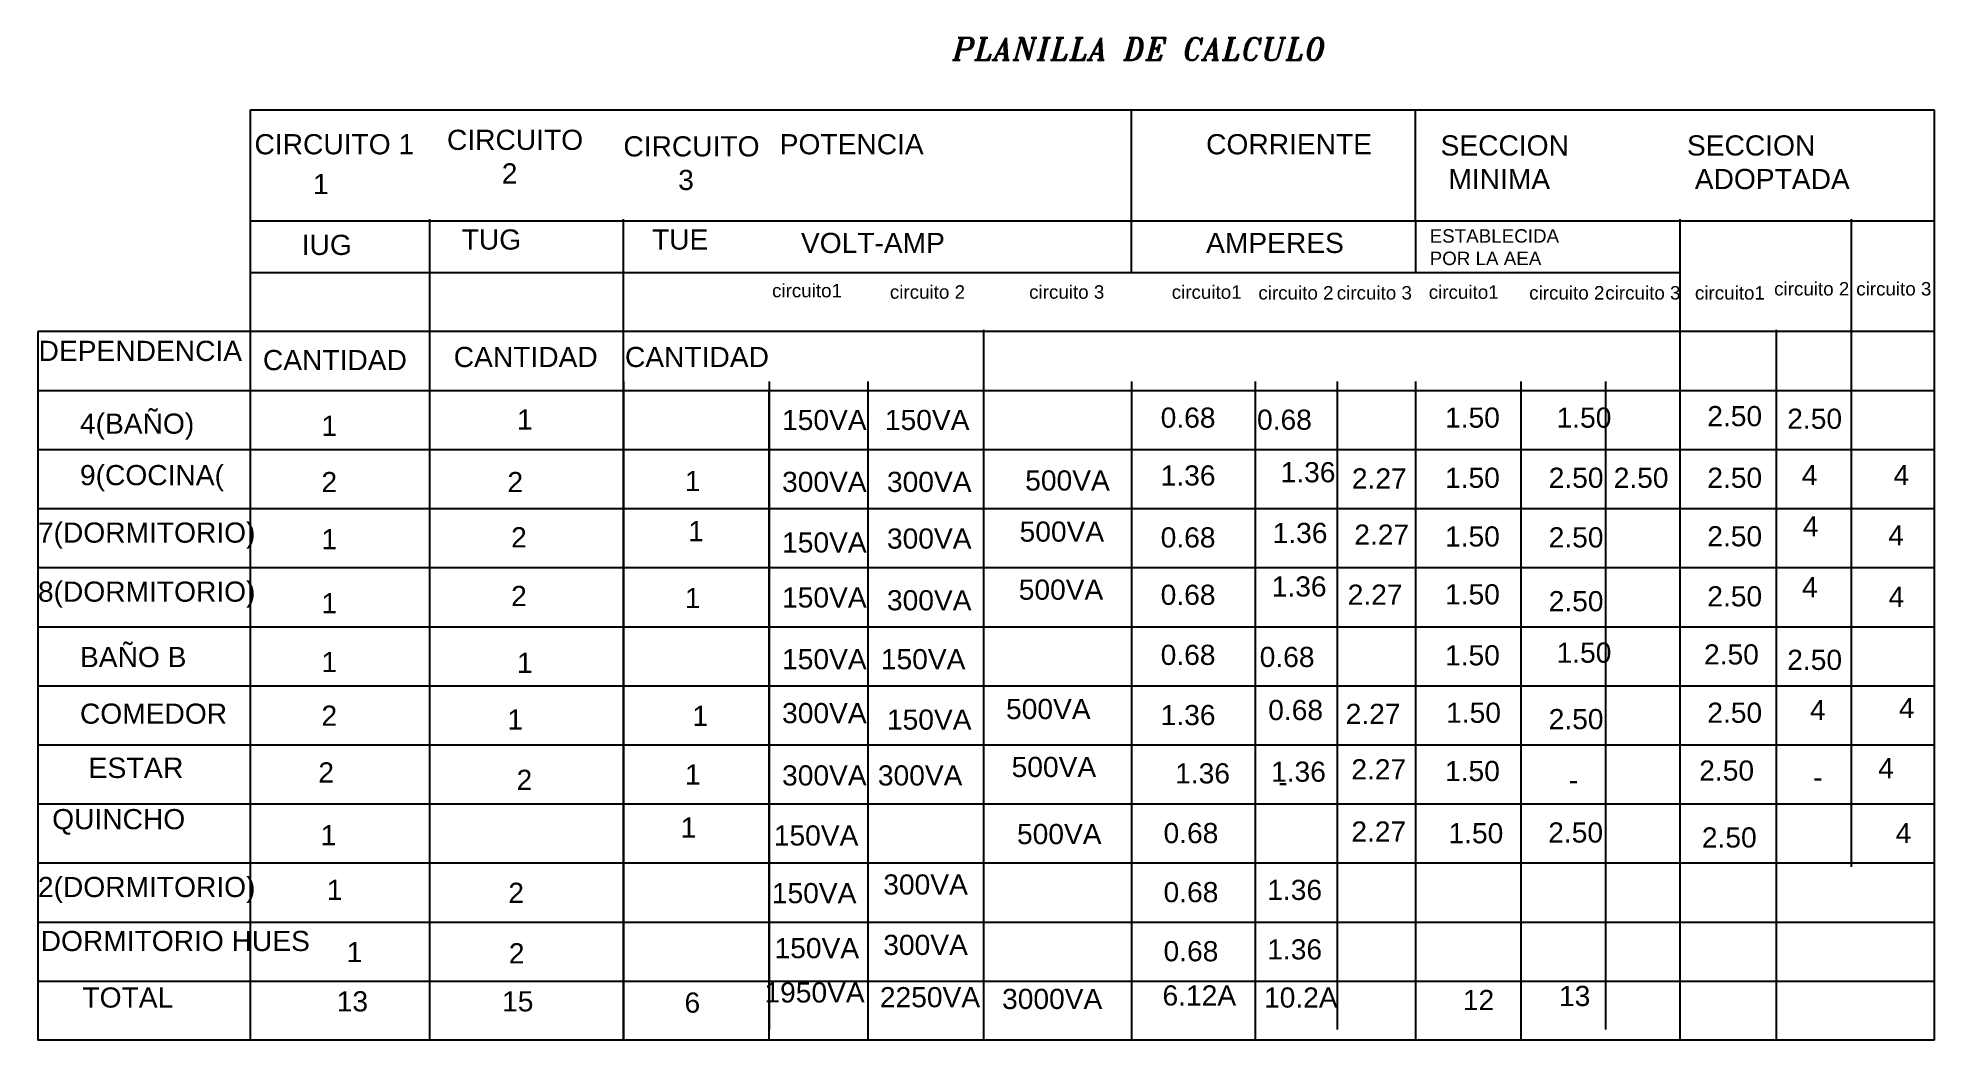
# Model space of a CAD drawing. Header units: millimetres. Extents: x 1356 to 2849, y 1307 to 1361.
# Drawn here: x 2810.51 to 2829.09, y 1307.24 to 1317.06 of the extents above; entities that cross this region are included whole.
import ezdxf

# ---------------------------------------------------------------- set-up
doc = ezdxf.new("R2010")
doc.units = ezdxf.units.MM
doc.linetypes.add('TRAZO_Y_PUNTO2', pattern=[12.7, 6.35, -3.175, 0, -3.175])
for name, color, linetype in [('Instalaciones electricas', 1, 'Continuous'), ('subterranea', 7, 'TRAZO_Y_PUNTO2'), ('texto', 7, 'Continuous')]:
    doc.layers.add(name, color=color, linetype=linetype)
doc.styles.add('CALLES', font='italict.shx', dxfattribs={"height": 0.6})
doc.styles.get("Standard").update_dxf_attribs({"font": 'arial.ttf'})

msp = doc.modelspace()

# ---------------------------------------------------------------- texts
at = {"attachment_point": 1}
for s, width, insert, char_height in [('CIRCUITO\\P       2', 4.0697734, (2814.51764, 1316.15878), 0.197605), ('CIRCUITO 1', 4.9879183, (2812.63169, 1316.11544), 0.197605), ('CIRCUITO\\P       3', 4.0697734, (2816.2463, 1316.09496), 0.197605), ('POTENCIA', 4.9879183, (2817.7776, 1316.11544), 0.197605), ('CORRIENTE', 4.9879183, (2821.95558, 1316.11544), 0.197605), ('SECCION\\P MINIMA', 4.9879183, (2824.25301, 1316.10375), 0.197605), ('SECCION\\P ADOPTADA', 4.9879183, (2826.66714, 1316.10375), 0.197605), ('1', 0.8343498, (2813.20439, 1315.7254), 0.19761), ('IUG', 1.0717086, (2813.09451, 1315.12911), 0.197605), ('TUG', 1.9495583, (2814.66189, 1315.1815), 0.197605), ('TUE', 1.9495583, (2816.52655, 1315.1815), 0.197605), ('VOLT-AMP', 4.9879183, (2817.98552, 1315.14816), 0.197605), ('AMPERES', 4.9879183, (2821.95558, 1315.14816), 0.197605), ('ESTABLECIDA \\PPOR LA AEA', 2.0225699, (2824.14606, 1315.18363), 0.1317368), (' circuito1', 1.6772201, (2817.65163, 1314.64778), 0.131737), (' circuito 2', 1.6772201, (2818.80603, 1314.63408), 0.1317368), (' circuito 3', 1.6772201, (2820.17076, 1314.63408), 0.1317368), (' circuito1', 1.6772201, (2821.56747, 1314.63308), 0.131737), (' circuito1', 1.6772201, (2824.08595, 1314.63308), 0.131737), (' circuito 2', 1.6772201, (2827.47038, 1314.6657), 0.1317368), (' circuito 3', 1.6772201, (2828.27469, 1314.6657), 0.1317368), (' circuito 2', 1.6772201, (2822.41652, 1314.62633), 0.1317368), (' circuito 3', 1.6772201, (2823.18469, 1314.62633), 0.1317368), (' circuito 2', 1.6772201, (2825.07054, 1314.62633), 0.1317368), (' circuito 3', 1.6772201, (2825.81604, 1314.62633), 0.1317368), (' circuito1', 1.6772201, (2826.69439, 1314.62555), 0.131737), ('DEPENDENCIA', 4.0859831, (2810.51581, 1314.08984), 0.1976052), ('CANTIDAD', 3.7304926, (2812.71428, 1314.00001), 0.197605), ('CANTIDAD', 3.7304926, (2814.58384, 1314.03005), 0.197605), ('CANTIDAD', 3.7304926, (2816.26176, 1314.03005), 0.197605), ('4(BAÑO)', 4.2712867, (2810.92159, 1313.37678), 0.197605), ('   1', 1.2683214, (2813.0576, 1313.35583), 0.197605), ('   1', 1.2683214, (2814.97373, 1313.41724), 0.197605), ('   150VA', 1.2683214, (2817.57079, 1313.41284), 0.197605), ('   150VA', 1.2683214, (2818.57859, 1313.41284), 0.197605), ('0.68', 1.2135657, (2821.51047, 1313.43581), 0.197605), ('0.68', 1.2135657, (2822.45455, 1313.41541), 0.197605), ('1.50', 1.2135657, (2824.29672, 1313.43581), 0.197605), ('1.50', 1.2135657, (2825.38959, 1313.43581), 0.197605), ('2.50', 1.2135657, (2826.86636, 1313.45059), 0.197605), ('2.50', 1.2135657, (2827.64971, 1313.42464), 0.197605), ('9(COCINA(', 4.2712867, (2810.92159, 1312.87232), 0.197605), ('   2', 1.2683214, (2813.0576, 1312.80425), 0.197605), ('  2', 1.2683214, (2814.95638, 1312.80425), 0.197605), ('   1', 1.2683214, (2816.61805, 1312.81436), 0.197605), ('   300VA', 1.2683214, (2817.57079, 1312.80601), 0.197605), ('   300VA', 1.2683214, (2818.59857, 1312.80601), 0.197605), ('   500VA', 1.2683214, (2819.95331, 1312.81989), 0.197605), ('1.36', 1.2135657, (2821.51047, 1312.86887), 0.197605), ('1.36', 1.2135657, (2822.68582, 1312.90041), 0.197605), ('2.27', 0.8025735, (2823.38412, 1312.83955), 0.197605), ('1.50', 1.2135657, (2824.29672, 1312.84622), 0.197605), ('2.50', 1.2135657, (2825.31218, 1312.84622), 0.197605), ('2.50', 1.2135657, (2825.94921, 1312.84622), 0.197605), ('2.50', 1.2135657, (2826.86636, 1312.84622), 0.197605), ('  4', 1.2135657, (2827.63848, 1312.87269), 0.197605), ('  4', 1.2135657, (2828.53801, 1312.87269), 0.197605), ('7(DORMITORIO)', 4.2712867, (2810.50964, 1312.30872), 0.1976052), ('   1', 1.2683214, (2813.0576, 1312.2439), 0.197605), ('  2', 1.2683214, (2814.99253, 1312.26222), 0.197605), ('   1', 1.2683214, (2816.65065, 1312.32261), 0.197605), ('   300VA', 1.2683214, (2818.59857, 1312.25028), 0.197605), ('   500VA', 1.2683214, (2819.89825, 1312.31848), 0.197605), ('0.68', 1.2135657, (2821.51047, 1312.26144), 0.197605), ('1.36', 1.2135657, (2822.60763, 1312.30523), 0.197605), ('2.27', 0.8025735, (2823.40763, 1312.2891), 0.197605), ('1.50', 1.2135657, (2824.29672, 1312.27095), 0.197605), ('2.50', 1.2135657, (2825.31218, 1312.26213), 0.197605), ('2.50', 1.2135657, (2826.86636, 1312.2728), 0.197605), ('  4', 1.2135657, (2827.64908, 1312.37037), 0.197605), ('  4', 1.2135657, (2828.4864, 1312.28231), 0.197605), ('   150VA', 1.2683214, (2817.57079, 1312.21222), 0.197605), ('8(DORMITORIO)', 4.2712867, (2810.50964, 1311.73011), 0.1976052), ('  2', 1.2683214, (2814.99253, 1311.68714), 0.197605), ('   1', 1.2683214, (2816.61805, 1311.66703), 0.197605), ('   150VA', 1.2683214, (2817.57079, 1311.67284), 0.197605), ('   500VA', 1.2683214, (2819.88961, 1311.74919), 0.197605), ('0.68', 1.2135657, (2821.51047, 1311.69901), 0.197605), ('1.36', 1.2135657, (2822.59858, 1311.7808), 0.197605), ('2.27', 0.8025735, (2823.34318, 1311.70048), 0.197605), ('1.50', 1.2135657, (2824.29672, 1311.70369), 0.197605), ('2.50', 1.2135657, (2826.86636, 1311.68422), 0.197605), ('  4', 1.2135657, (2827.64132, 1311.77449), 0.197605), ('  4', 1.2135657, (2828.48874, 1311.67964), 0.197605), ('   1', 1.2683214, (2813.0576, 1311.61638), 0.197605), ('   300VA', 1.2683214, (2818.59857, 1311.64552), 0.197605), ('2.50', 1.2135657, (2825.31218, 1311.63632), 0.197605), ('BAÑO B', 4.2712867, (2810.92159, 1311.08903), 0.197605), ('0.68', 1.2135657, (2821.51047, 1311.11026), 0.197605), ('1.50', 1.2135657, (2825.38959, 1311.13226), 0.197605), ('2.50', 1.2135657, (2826.83436, 1311.11473), 0.197605), ('   1', 1.2683214, (2813.0576, 1311.03958), 0.197605), ('   1', 1.2683214, (2814.97373, 1311.03263), 0.197605), ('   150VA', 1.2683214, (2817.57079, 1311.06807), 0.197605), ('   150VA', 1.2683214, (2818.53866, 1311.06807), 0.197605), ('0.68', 1.2135657, (2822.48083, 1311.08986), 0.197605), ('1.50', 1.2135657, (2824.29672, 1311.10594), 0.197605), ('2.50', 1.2135657, (2827.64971, 1311.06147), 0.197605), ('   500VA', 1.2683214, (2819.76542, 1310.57945), 0.197605), ('0.68', 1.2135657, (2822.56434, 1310.56951), 0.197605), ('  4', 1.2135657, (2827.71899, 1310.57028), 0.197605), ('  4', 1.2135657, (2828.59072, 1310.58874), 0.197605), ('COMEDOR', 4.2712867, (2810.92159, 1310.53397), 0.197605), ('   2', 1.2683214, (2813.0576, 1310.51432), 0.197605), ('  1', 1.2683214, (2814.95638, 1310.47695), 0.197605), ('   1', 1.2683214, (2816.6924, 1310.51312), 0.197605), ('   300VA', 1.2683214, (2817.57079, 1310.53937), 0.197605), ('   150VA', 1.2683214, (2818.59857, 1310.47573), 0.197605), ('1.36', 1.2135657, (2821.51047, 1310.52043), 0.197605), ('2.27', 0.8025735, (2823.32336, 1310.5316), 0.197605), ('1.50', 1.2135657, (2824.30742, 1310.5431), 0.197605), ('2.50', 1.2135657, (2825.31218, 1310.4804), 0.197605), ('2.50', 1.2135657, (2826.86636, 1310.5431), 0.197605), ('ESTAR', 1.834328, (2811.00415, 1310.00442), 0.2), ('   500VA', 1.2683214, (2819.82016, 1310.01147), 0.197605), ('  4', 1.2135657, (2828.3878, 1310.00017), 0.197605), ('   2', 1.2683214, (2813.02697, 1309.95785), 0.197605), ('2', 0.4543962, (2815.19936, 1309.88517), 0.19761), ('   1', 1.2683214, (2816.61904, 1309.93677), 0.197605), ('   300VA', 1.2683214, (2817.57079, 1309.92849), 0.197605), ('   300VA', 1.2683214, (2818.50953, 1309.92849), 0.197605), ('1.36', 1.2135657, (2821.6526, 1309.94879), 0.197605), ('1.36', 1.2135657, (2822.59189, 1309.96527), 0.197605), ('2.27', 0.8025735, (2823.3788, 1309.98834), 0.197605), ('1.50', 1.2135657, (2824.29672, 1309.97142), 0.197605), ('2.50', 1.2135657, (2826.78748, 1309.97625), 0.197605), ('-', 0.4543962, (2822.66357, 1309.86477), 0.19761), ('-', 0.4543962, (2825.50999, 1309.88517), 0.19761), ('-', 0.4543962, (2827.90399, 1309.91164), 0.19761), ('QUINCHO', 2.5039559, (2810.64936, 1309.49982), 0.197605), ('   1', 1.2683214, (2813.04979, 1309.34262), 0.197605), ('   1', 1.2683214, (2816.57713, 1309.41812), 0.197605), ('   150VA', 1.2683214, (2817.48991, 1309.33992), 0.197605), ('   500VA', 1.2683214, (2819.87284, 1309.35386), 0.197605), ('0.68', 1.2135657, (2821.53876, 1309.36342), 0.197605), ('2.27', 0.8025735, (2823.3788, 1309.37826), 0.197605), ('1.50', 1.2135657, (2824.33057, 1309.36218), 0.197605), ('2.50', 1.2135657, (2825.30799, 1309.36894), 0.197605), ('2.50', 1.2135657, (2826.81323, 1309.3204), 0.197605), ('  4', 1.2135657, (2828.55915, 1309.36342), 0.197605), ('2(DORMITORIO)', 4.2712867, (2810.50964, 1308.83479), 0.1976052), ('   1', 1.2683214, (2813.10985, 1308.80661), 0.197605), ('  2', 1.2683214, (2814.96538, 1308.77758), 0.197605), ('   150VA', 1.2683214, (2817.47071, 1308.77473), 0.197605), ('   300VA', 1.2683214, (2818.5626, 1308.85937), 0.197605), ('0.68', 1.2135657, (2821.53876, 1308.78436), 0.197605), ('1.36', 1.2135657, (2822.55462, 1308.80651), 0.197605), ('DORMITORIO HUES', 4.2712867, (2810.53656, 1308.30566), 0.1976052), ('   1', 1.2683214, (2813.30458, 1308.19692), 0.197605), ('  2', 1.2683214, (2814.97009, 1308.18467), 0.197605), ('   150VA', 1.2683214, (2817.49725, 1308.23576), 0.197605), ('   300VA', 1.2683214, (2818.5626, 1308.26739), 0.197605), ('0.68', 1.2135657, (2821.53876, 1308.2053), 0.197605), ('1.36', 1.2135657, (2822.55462, 1308.22343), 0.197605), ('1950VA', 1.4631233, (2817.6282, 1307.80146), 0.197605), ('6.12A', 1.174144, (2821.52856, 1307.77189), 0.197605), ('TOTAL', 4.2712867, (2810.94588, 1307.75153), 0.197605), ('13', 1.258452, (2813.43759, 1307.71413), 0.197605), (' 15', 1.2683214, (2814.98068, 1307.71418), 0.197605), (' 6', 1.2683214, (2816.76826, 1307.70171), 0.197605), ('2250VA', 1.4631233, (2818.75934, 1307.75475), 0.197605), ('3000VA', 1.4631233, (2819.95658, 1307.73761), 0.197605), ('10.2A', 1.174144, (2822.52325, 1307.7515), 0.197605)]:
    msp.add_mtext_dynamic_manual_height_columns(s, width=width, gutter_width=12.5, heights=[0], dxfattribs=dict(at, insert=insert, char_height=char_height))
at = {"layer": 'Instalaciones electricas', "char_height": 0.197605, "attachment_point": 1}
for s, insert in [('{\\C7;  13}', (2825.25999, 1307.7668)), ('{\\C7;12}', (2824.47145, 1307.72691))]:
    msp.add_mtext_dynamic_manual_height_columns(s, width=1.035751, gutter_width=12.5, heights=[0], dxfattribs=dict(at, insert=insert))
at = {"layer": 'texto', "insert": (2819.16899, 1317.05891), "char_height": 0.2634736, "width": 5.9223383, "attachment_point": 1, "style": 'CALLES'}
msp.add_mtext('{\\H0.83333x;  PLANILLA DE CALCULO}                                               ', dxfattribs=at)

# ---------------------------------------------------------------- linework, layer by layer
for p, q in [((2812.59071, 1316.35224), (2829.08849, 1316.35224)), ((2812.59071, 1316.35224), (2812.59071, 1307.23527)), ((2821.22478, 1314.75877), (2821.22478, 1316.35224)), ((2824.00841, 1315.26597), (2824.00841, 1316.35224)), ((2829.08849, 1316.35224), (2829.08849, 1307.23527)), ((2812.59071, 1315.26597), (2829.08849, 1315.26597)), ((2814.3469, 1315.283), (2814.3469, 1307.23527)), ((2816.2463, 1307.23527), (2816.2463, 1315.283)), ((2824.00841, 1315.26597), (2824.00841, 1314.75877)), ((2826.59983, 1307.23527), (2826.59983, 1315.283)), ((2812.59071, 1314.75877), (2816.2463, 1314.75877)), ((2816.2463, 1314.75877), (2817.56367, 1314.75877)), ((2817.53972, 1314.75877), (2826.59983, 1314.75877)), ((2812.49138, 1314.1797), (2810.50964, 1314.1797)), ((2810.50964, 1314.1797), (2810.50964, 1307.23527)), ((2829.08849, 1314.1797), (2811.08591, 1314.1797)), ((2819.77785, 1307.23527), (2819.77785, 1314.19673)), ((2827.54007, 1314.19673), (2827.54007, 1307.23527)), ((2812.49138, 1313.60064), (2810.50964, 1313.60064)), ((2829.08849, 1313.60064), (2811.08591, 1313.60064)), ((2816.2463, 1313.68952), (2816.2463, 1307.23527)), ((2818.64448, 1307.23527), (2818.64448, 1313.68952)), ((2821.22478, 1313.68952), (2821.22478, 1307.23527)), ((2822.43479, 1313.68952), (2822.43479, 1307.23527)), ((2824.00841, 1313.68952), (2824.00841, 1307.23527)), ((2825.04055, 1313.68952), (2825.04055, 1307.23527)), ((2829.08849, 1313.02158), (2810.50964, 1313.02158)), ((2829.08849, 1312.44251), (2810.50964, 1312.44251)), ((2829.08849, 1311.86345), (2810.50964, 1311.86345)), ((2829.08849, 1311.28439), (2810.50964, 1311.28439)), ((2829.08849, 1310.70533), (2810.50964, 1310.70533)), ((2829.08849, 1310.12626), (2810.50964, 1310.12626)), ((2829.08849, 1309.5472), (2810.50964, 1309.5472)), ((2829.08849, 1308.96814), (2810.50964, 1308.96814)), ((2829.08849, 1308.38907), (2810.50964, 1308.38907)), ((2829.08849, 1307.81001), (2810.50964, 1307.81001)), ((2829.08849, 1307.23527), (2810.50964, 1307.23527))]:
    msp.add_line(p, q)
at = {"layer": 'subterranea'}
for points in [[(2817.67439, 1313.68952), (2817.67439, 1307.23527), (2817.67439, 1315.283)], [(2828.27469, 1315.283), (2828.27469, 1307.23527)], [(2823.24038, 1313.68952), (2823.24038, 1307.23527)], [(2825.8676, 1313.68952), (2825.8676, 1307.23527)]]:
    msp.add_lwpolyline(points, dxfattribs=at)

msp.set_redraw_order([(e.dxf.handle, doc.entitydb.next_handle()) for e in msp.query("TEXT MTEXT ATTDEF DIMENSION ARC_DIMENSION")])  # texts and dimensions are drawn at this point

doc.saveas('drawing.dxf')
